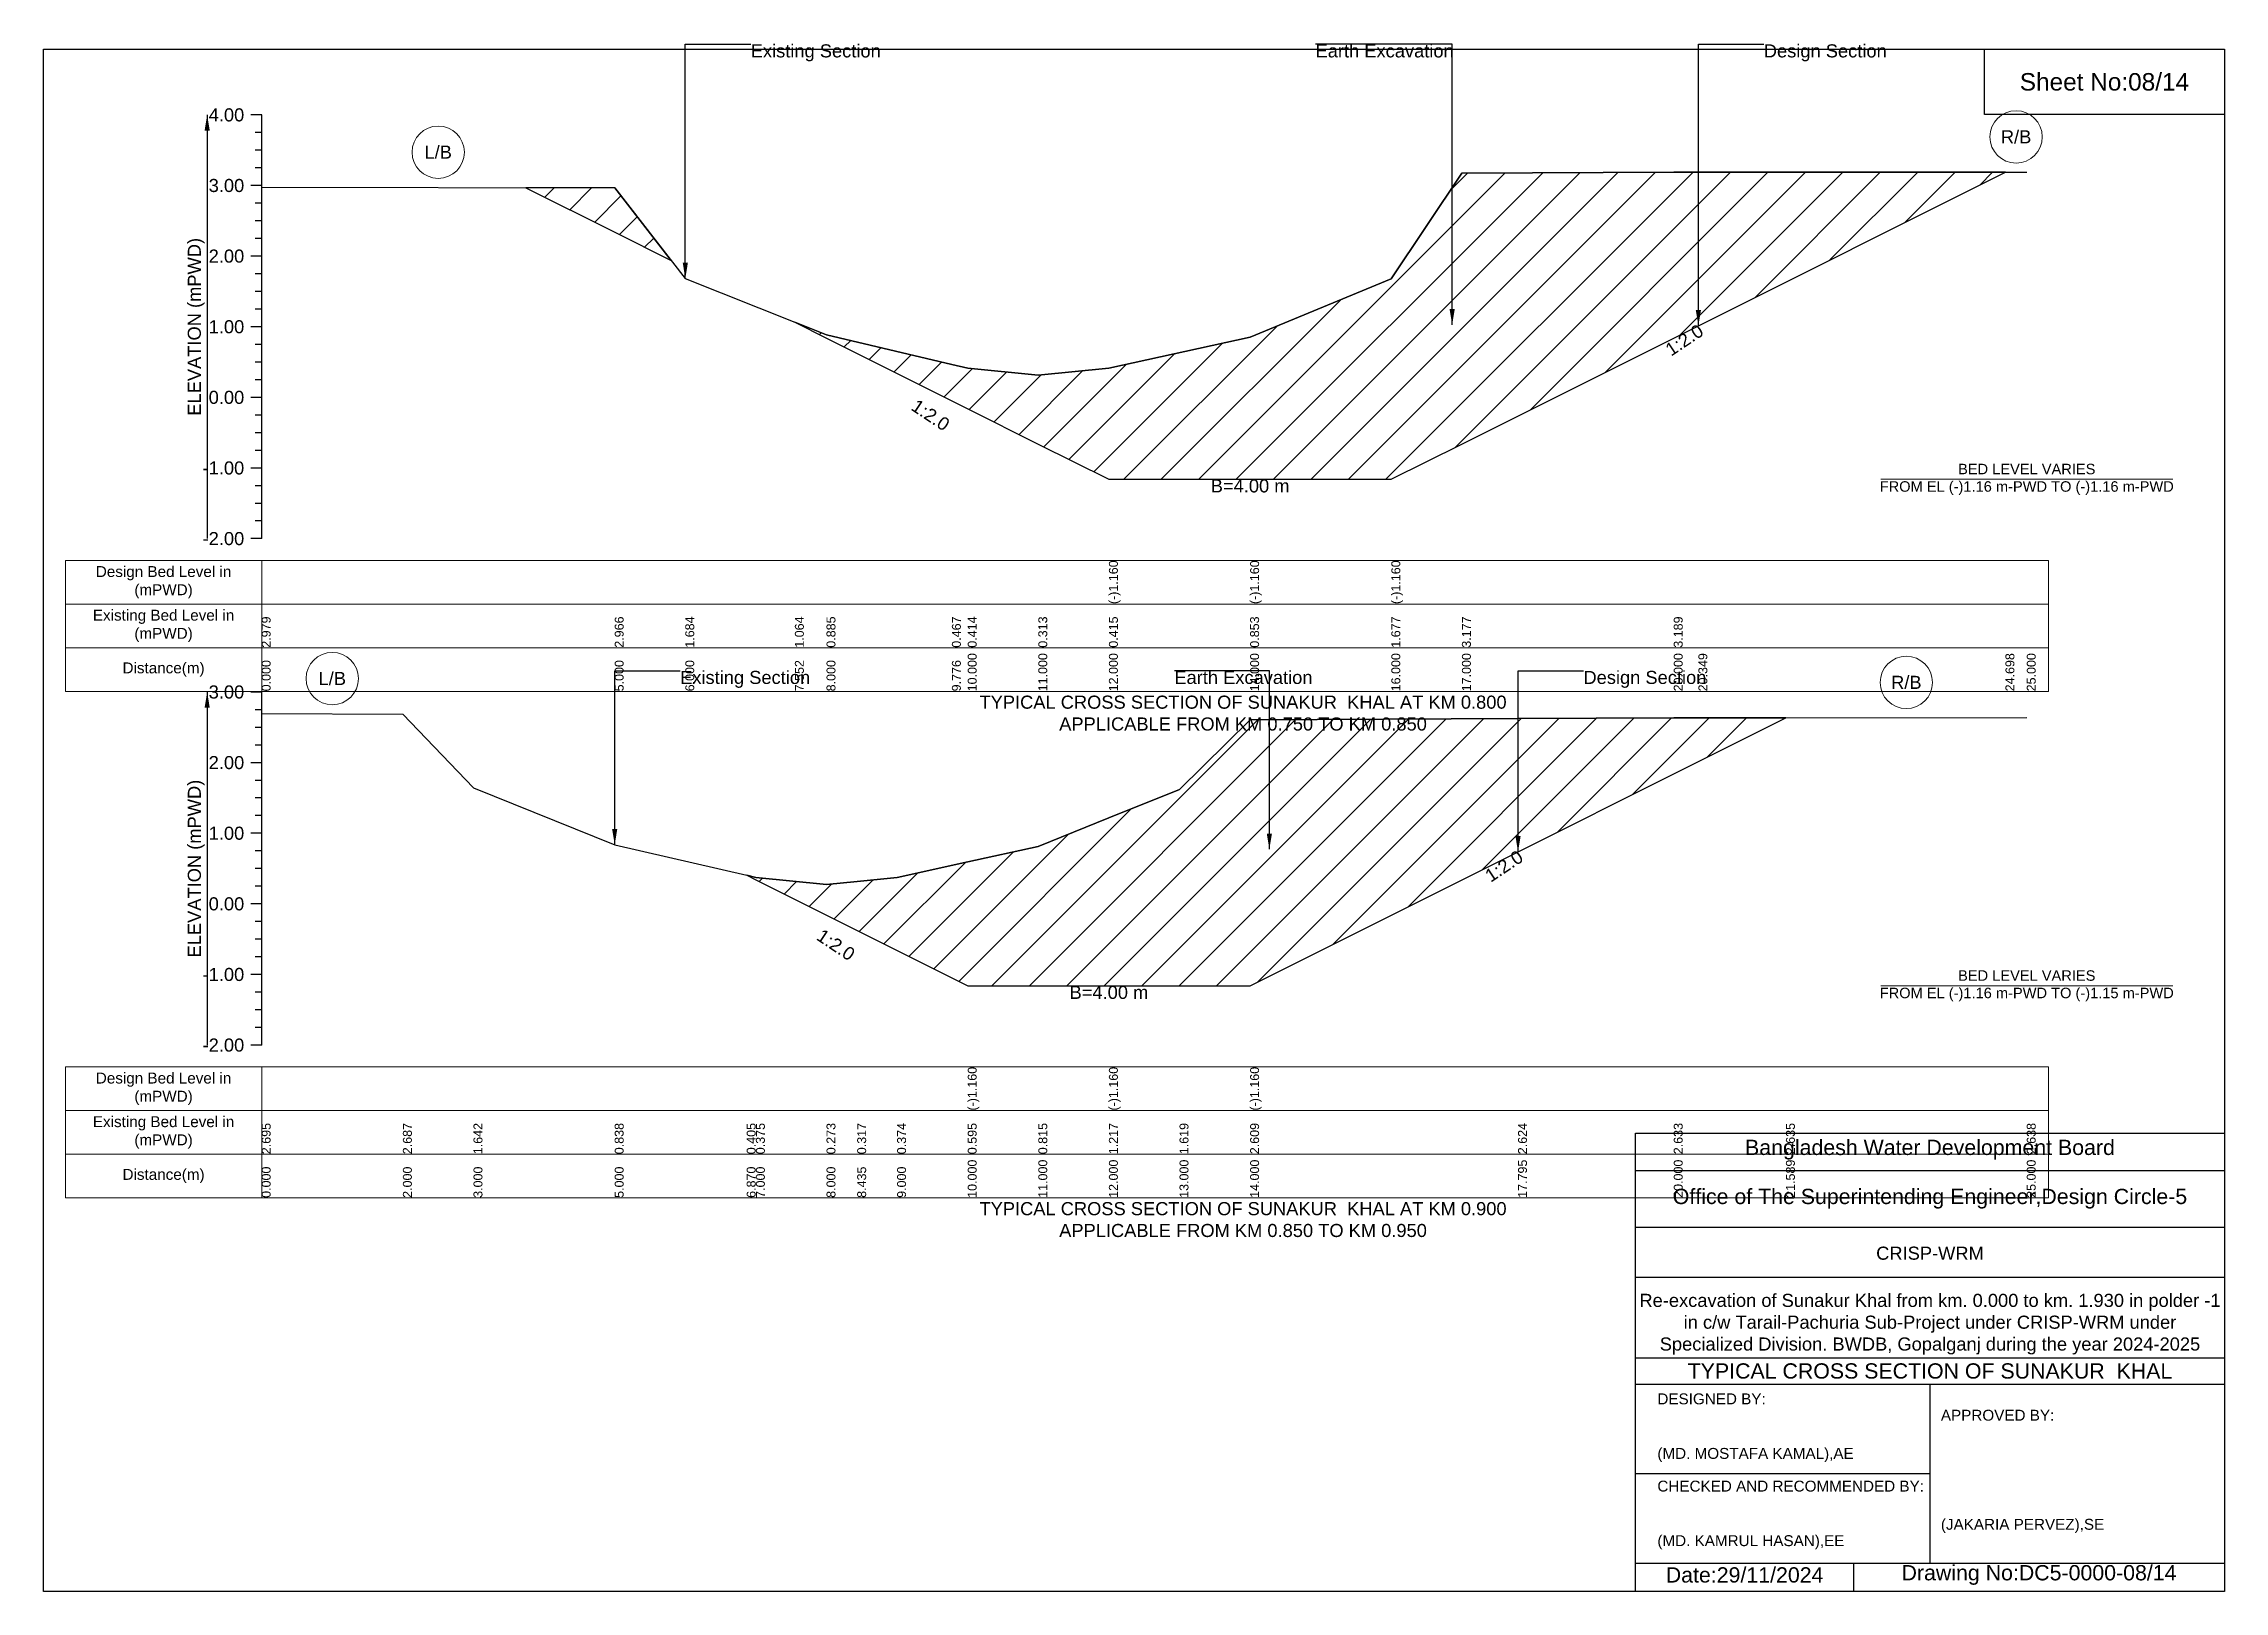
# Model space of a CAD drawing. Header units: inches. Extents: x 91000 to 238000, y -5656 to 143.
# Drawn here: x 170000 to 178000, y -5656 to 20 of the extents above; entities that cross this region are included whole.
import ezdxf

# ---------------------------------------------------------------- set-up
doc = ezdxf.new("R2010")
doc.units = ezdxf.units.IN
doc.header["$LTSCALE"] = 7
doc.header["$MEASUREMENT"] = 0
for name, color, linetype, lineweight in [('Cross section Data Border', 7, 'Continuous', 9), ('Cross Section Labels', 7, 'Continuous', 9), ('Existing_Bed_Level for Xsection', 7, 'Continuous', 25)]:
    doc.layers.add(name, color=color, linetype=linetype, lineweight=lineweight)
doc.styles.get("Standard").update_dxf_attribs({"font": 'arial.ttf'})
doc.dimstyles.get("Standard").update_dxf_attribs({"dimtxt": 0.18, "dimasz": 0.18, "dimexe": 0.18, "dimexo": 0.0625, "dimgap": 0.09, "dimtad": 0, "dimtih": 1, "dimtoh": 1, "dimdec": 4, "dimzin": 0, "dimdsep": 46, "dimtxsty": 'Standard', "dimcen": 0.09, "dimadec": 0, "dimazin": 0, "dimtfac": 1, "dimtdec": 4, "dimtofl": 0, "dimtmove": 0, "dimatfit": 3, "dimfxl": 1, "dimtolj": 1, "dimtzin": 0, "dimarcsym": 0})

msp = doc.modelspace()

# ---------------------------------------------------------------- texts
at = {"attachment_point": 5}
for s, insert, char_height in [('Sheet No:08/14', (177560, -120), 64), ('Bangladesh Water Development Board', (176920, -4036), 56), ('Office of The Superintending Engineer,Design Circle-5', (176920, -4216), 56)]:
    msp.add_mtext(s, dxfattribs=dict(at, insert=insert, char_height=char_height))
for s, insert, char_height, width, attachment_point in [('CRISP-WRM', (176920, -4416), 48, 2240, 5), ('Re-excavation of Sunakur Khal from km. 0.000 to km. 1.930 in polder -1  in c/w Tarail-Pachuria Sub-Project under CRISP-WRM under Specialized Division. BWDB, Gopalganj during the year 2024-2025', (176920, -4676), 48, 2160, 5), ('TYPICAL CROSS SECTION OF SUNAKUR  KHAL', (176920, -4848), 56, 2240, 5), ('DESIGNED BY:^J^J^J(MD. MOSTAFA KAMAL),AE', (175920, -5056), 40, 1120, 4), ('APPROVED BY:^J^J^J^J^J^J(JAKARIA PERVEZ),SE', (176960, -5216), 40, 1120, 4), ('CHECKED AND RECOMMENDED BY:^J^J^J(MD. KAMRUL HASAN),EE', (175920, -5376), 40, 1120, 4), ('Date:29/11/2024', (176240, -5596), 56, 1120, 5), ('Drawing No:DC5-0000-08/14', (177320, -5596), 56, 1760, 5)]:
    msp.add_mtext(s, dxfattribs=dict(insert=insert, char_height=char_height, width=width, attachment_point=attachment_point))
at = {"layer": 'Cross section Data Border', "char_height": 40, "width": 640, "attachment_point": 5}
for s, insert in [('Design Bed Level in (mPWD)', (170440, -1955.1)), ('Existing Bed Level in (mPWD)', (170440, -2115.1)), ('Distance(m)', (170440, -2275.1)), ('Design Bed Level in (mPWD)', (170440, -3812.7)), ('Existing Bed Level in (mPWD)', (170440, -3972.7)), ('Distance(m)', (170440, -4132.7))]:
    msp.add_mtext(s, dxfattribs=dict(at, insert=insert))
at = {"layer": 'Cross Section Labels'}
for s, insert, char_height, attachment_point in [('Existing Section', (172594, 17.9), 48, 1), ('Earth Excavation', (174666, 17.9), 48, 1), ('Design Section', (176310.4, 17.9), 48, 1), ('R/B', (177235.9, -321.6), 48, 5), ('L/B', (171447.5, -377.7), 48, 5), ('BED LEVEL VARIES ^JFROM EL (-)1.16 m-PWD TO (-)1.16 m-PWD', (177275, -1577.5), 38.4, 5), ('B=4.00 m', (174426, -1577.5), 48, 2), ('L/B', (171059, -2308.2), 48, 5), ('Existing Section', (172335, -2280), 48, 1), ('Earth Excavation', (174148, -2280), 48, 1), ('Design Section', (175648.8, -2280), 48, 1), ('R/B', (176833.3, -2322.4), 48, 5), ('TYPICAL CROSS SECTION OF SUNAKUR  KHAL AT KM 0.800^JAPPLICABLE FROM KM 0.750 TO KM 0.850', (174400, -2435.1), 48, 5), ('B=4.00 m', (173908, -3435.1), 48, 2), ('BED LEVEL VARIES ^JFROM EL (-)1.16 m-PWD TO (-)1.15 m-PWD', (177275, -3435.1), 38.4, 5), ('TYPICAL CROSS SECTION OF SUNAKUR  KHAL AT KM 0.900^JAPPLICABLE FROM KM 0.850 TO KM 0.950', (174400, -4292.7), 48, 5)]:
    msp.add_mtext(s, dxfattribs=dict(at, insert=insert, char_height=char_height, attachment_point=attachment_point))
at = {"layer": 'Cross Section Labels', "char_height": 48, "attachment_point": 2}
for insert, rotation in [((176005.6, -1046.7), 33.69007), ((173267.3, -1321.9), 326.30993), ((175344, -2976.1), 33.69007), ((172919.9, -3264.8), 326.30993)]:
    msp.add_mtext('1:2.0', dxfattribs=dict(at, insert=insert, rotation=rotation))
at = {"layer": 'Existing_Bed_Level for Xsection', "char_height": 48, "attachment_point": 6}
for s, insert in [('4.00', (170736, -241.1)), ('3.00', (170736, -500.1)), ('2.00', (170736, -759.1)), ('1.00', (170736, -1018.1)), ('0.00', (170736, -1277.1)), ('-1.00', (170736, -1536.1)), ('-2.00', (170736, -1795.1)), ('3.00', (170736, -2357.7)), ('2.00', (170736, -2616.7)), ('1.00', (170736, -2875.7)), ('0.00', (170736, -3134.7)), ('-1.00', (170736, -3393.7)), ('-2.00', (170736, -3652.7))]:
    msp.add_mtext(s, dxfattribs=dict(at, insert=insert))
at = {"layer": 'Existing_Bed_Level for Xsection', "rotation": 90}
for s, insert, char_height, attachment_point in [('ELEVATION (mPWD)', (170560, -1018.1), 48, 5), ('(-)1.160', (173908, -2035.1), 32.8, 1), ('(-)1.160', (174426, -2035.1), 32.8, 1), ('(-)1.160', (174944, -2035.1), 32.8, 1), ('2.979', (170800, -2195.1), 32.8, 1), ('2.966', (172095, -2195.1), 32.8, 1), ('1.684', (172354, -2195.1), 32.8, 1), ('1.064', (172756, -2195.1), 32.8, 1), ('0.885', (172872, -2195.1), 32.8, 1), ('0.467', (173332, -2195.1), 32.8, 1), ('0.414', (173390, -2195.1), 32.8, 1), ('0.313', (173649, -2195.1), 32.8, 1), ('0.415', (173908, -2195.1), 32.8, 1), ('0.853', (174426, -2195.1), 32.8, 1), ('1.677', (174944, -2195.1), 32.8, 1), ('3.177', (175203, -2195.1), 32.8, 1), ('3.189', (175980, -2195.1), 32.8, 1), ('10.000', (173390, -2355.1), 32.8, 1), ('11.000', (173649, -2355.1), 32.8, 1), ('12.000', (173908, -2355.1), 32.8, 1), ('14.000', (174426, -2355.1), 32.8, 1), ('16.000', (174944, -2355.1), 32.8, 1), ('17.000', (175203, -2355.1), 32.8, 1), ('20.000', (175980, -2355.1), 32.8, 1), ('20.349', (176070.4, -2355.1), 32.8, 1), ('24.698', (177196.8, -2355.1), 32.8, 1), ('25.000', (177275, -2355.1), 32.8, 1), ('0.000', (170800, -2355.1), 32.8, 1), ('5.000', (172095, -2355.1), 32.8, 1), ('6.000', (172354, -2355.1), 32.8, 1), ('7.552', (172756, -2355.1), 32.8, 1), ('8.000', (172872, -2355.1), 32.8, 1), ('9.776', (173332, -2355.1), 32.8, 1), ('ELEVATION (mPWD)', (170560, -3005.2), 48, 5), ('(-)1.160', (173390, -3892.7), 32.8, 1), ('(-)1.160', (173908, -3892.7), 32.8, 1), ('(-)1.160', (174426, -3892.7), 32.8, 1), ('2.695', (170800, -4052.7), 32.8, 1), ('2.687', (171318, -4052.7), 32.8, 1), ('1.642', (171577, -4052.7), 32.8, 1), ('0.838', (172095, -4052.7), 32.8, 1), ('0.405', (172579.2, -4052.7), 32.8, 1), ('0.375', (172613, -4052.7), 32.8, 1), ('0.273', (172872, -4052.7), 32.8, 1), ('0.317', (172984.6, -4052.7), 32.8, 1), ('0.374', (173131, -4052.7), 32.8, 1), ('0.595', (173390, -4052.7), 32.8, 1), ('0.815', (173649, -4052.7), 32.8, 1), ('1.217', (173908, -4052.7), 32.8, 1), ('1.619', (174167, -4052.7), 32.8, 1), ('2.609', (174426, -4052.7), 32.8, 1), ('2.624', (175408.8, -4052.7), 32.8, 1), ('2.633', (175980, -4052.7), 32.8, 1), ('2.635', (176391.6, -4052.7), 32.8, 1), ('2.638', (177275, -4052.7), 32.8, 1), ('10.000', (173390, -4212.7), 32.8, 1), ('11.000', (173649, -4212.7), 32.8, 1), ('12.000', (173908, -4212.7), 32.8, 1), ('13.000', (174167, -4212.7), 32.8, 1), ('14.000', (174426, -4212.7), 32.8, 1), ('17.795', (175408.8, -4212.7), 32.8, 1), ('20.000', (175980, -4212.7), 32.8, 1), ('21.589', (176391.6, -4212.7), 32.8, 1), ('25.000', (177275, -4212.7), 32.8, 1), ('0.000', (170800, -4212.7), 32.8, 1), ('2.000', (171318, -4212.7), 32.8, 1), ('3.000', (171577, -4212.7), 32.8, 1), ('5.000', (172095, -4212.7), 32.8, 1), ('6.870', (172579.2, -4212.7), 32.8, 1), ('7.000', (172613, -4212.7), 32.8, 1), ('8.000', (172872, -4212.7), 32.8, 1), ('8.435', (172984.6, -4212.7), 32.8, 1), ('9.000', (173131, -4212.7), 32.8, 1)]:
    msp.add_mtext(s, dxfattribs=dict(at, insert=insert, char_height=char_height, attachment_point=attachment_point))

# ---------------------------------------------------------------- hatches: boundary and pattern name
at = {"layer": 'Existing_Bed_Level for Xsection'}
h = msp.add_hatch(dxfattribs=at)
h.set_pattern_fill('ANSI31', color=256, scale=777, style=0)
h.paths.add_polyline_path([(172756, -1001.5), (172872, -1059.5), (173332, -1289.5), (173390, -1318.5), (173649, -1448), (173908, -1577.5), (174426, -1577.5), (174944, -1577.5), (175203, -1448), (175980, -1059.5), (176070.4, -1014.3), (177196.8, -451.1), (176070.4, -451.1), (175980, -451.1), (175203, -454.2), (174944, -842.7), (174426, -1056.1), (173908, -1169.6), (173649, -1196), (173390, -1169.8), (173332, -1156.2), (172872, -1047.9)])
h = msp.add_hatch(dxfattribs=at)
h.set_pattern_fill('ANSI31', color=256, scale=777, style=0)
h.paths.add_polyline_path([(171769, -508), (172095, -671), (172302.3, -774.7), (172095, -508.9)])
h = msp.add_hatch(dxfattribs=at)
h.set_pattern_fill('ANSI31', color=256, scale=777, style=0)
h.paths.add_polyline_path([(172579.2, -3029.8), (172613, -3046.6), (172872, -3176.1), (172984.6, -3232.5), (173131, -3305.6), (173390, -3435.1), (173649, -3435.1), (173908, -3435.1), (174167, -3435.1), (174426, -3435.1), (175408.8, -2943.7), (175980, -2658.1), (176391.6, -2452.3), (175980, -2452.8), (175408.8, -2455), (174426, -2459), (174167, -2715.4), (173908, -2819.5), (173649, -2923.6), (173390, -2980.7), (173131, -3037.8), (172984.6, -3052.6), (172872, -3064), (172613, -3037.6)])

# ---------------------------------------------------------------- linework, layer by layer
for points in [[(170000, 0), (178000, 0), (178000, -5656), (170000, -5656)], [(177120, 0), (178000, 0), (178000, -240), (177120, -240)]]:
    msp.add_lwpolyline(points, close=True)
for points in [[(175840, -5656), (175840, -3976), (178000, -3976)], [(175840, -4112), (178000, -4112)], [(175840, -4320), (178000, -4320)], [(175840, -4504), (178000, -4504)], [(175840, -4800), (178000, -4800)], [(175840, -4896), (178000, -4896)], [(176920, -4896), (176920, -5552)], [(175840, -5224), (176920, -5224)], [(175840, -5552), (178000, -5552)], [(176640, -5552), (176640, -5656)]]:
    msp.add_lwpolyline(points)
at = {"layer": 'Cross section Data Border'}
for points in [[(170080, -1875.1), (177355, -1875.1), (177355, -2355.1), (170080, -2355.1)], [(170080, -3732.7), (177355, -3732.7), (177355, -4212.7), (170080, -4212.7)]]:
    msp.add_lwpolyline(points, close=True, dxfattribs=at)
for points in [[(170800, -1875.1), (170800, -2355.1)], [(170080, -2035.1), (177355, -2035.1)], [(170080, -2195.1), (177355, -2195.1)], [(170800, -3732.7), (170800, -4212.7)], [(170080, -3892.7), (177355, -3892.7)], [(170080, -4052.7), (177355, -4052.7)]]:
    msp.add_lwpolyline(points, dxfattribs=at)
at = {"layer": 'Cross Section Labels'}
for points in [[(176739.2, -1577.5), (177810.8, -1577.5)], [(176739.2, -3435.1), (177810.8, -3435.1)]]:
    msp.add_lwpolyline(points, dxfattribs=at)
for centre in [(177235.9, -321.6), (171447.5, -377.7), (171059, -2308.2), (176833.3, -2322.4)]:
    msp.add_circle(centre, 96, dxfattribs=at)
at = {"layer": 'Existing_Bed_Level for Xsection'}
for points in [[(170800, -241.1), (170760, -241.1)], [(170800, -305.8), (170776, -305.8)], [(170800, -1795.1), (170800, -1536.1), (170800, -1277.1), (170800, -1018.1), (170800, -759.1), (170800, -500.1), (170800, -241.1)], [(170800, -370.6), (170776, -370.6)], [(170800, -435.3), (170776, -435.3)], [(170800, -505.5), (172095, -508.9), (172354, -840.9), (172756, -1001.5), (172872, -1047.9), (173332, -1156.2), (173390, -1169.8), (173649, -1196), (173908, -1169.6), (173908, -1169.6), (174426, -1056.1), (174426, -1056.1), (174944, -842.7), (174944, -842.7), (175203, -454.2), (175980, -451.1), (176070.4, -451.1), (177196.8, -451.1), (177275, -451.1)], [(170800, -500.1), (170760, -500.1)], [(170800, -564.8), (170776, -564.8)], [(170800, -629.6), (170776, -629.6)], [(170800, -694.3), (170776, -694.3)], [(170800, -759.1), (170760, -759.1)], [(170800, -823.8), (170776, -823.8)], [(170800, -888.6), (170776, -888.6)], [(170800, -953.3), (170776, -953.3)], [(170800, -1018.1), (170760, -1018.1)], [(170800, -1082.8), (170776, -1082.8)], [(170800, -1147.6), (170776, -1147.6)], [(170800, -1277.1), (170760, -1277.1)], [(170800, -1212.3), (170776, -1212.3)], [(170800, -1341.8), (170776, -1341.8)], [(170800, -1406.6), (170776, -1406.6)], [(170800, -1471.3), (170776, -1471.3)], [(170800, -1536.1), (170760, -1536.1)], [(170800, -1600.8), (170776, -1600.8)], [(170800, -1665.6), (170776, -1665.6)], [(170800, -1730.3), (170776, -1730.3)], [(170800, -1795.1), (170760, -1795.1)], [(170800, -2357.7), (170760, -2357.7)], [(170800, -3652.7), (170800, -3393.7), (170800, -3134.7), (170800, -2875.7), (170800, -2616.7), (170800, -2357.7)], [(170800, -2422.5), (170776, -2422.5)], [(170800, -2436.7), (171318, -2438.8), (171577, -2709.4), (172095, -2917.7), (172579.2, -3029.8), (172613, -3037.6), (172872, -3064), (172984.6, -3052.6), (173131, -3037.8), (173390, -2980.7), (173390, -2980.7), (173649, -2923.6), (173908, -2819.5), (173908, -2819.5), (174167, -2715.4), (174426, -2459), (174426, -2459), (175408.8, -2455), (175980, -2452.8), (176391.6, -2452.3), (177275, -2451.5)], [(170800, -2487.2), (170776, -2487.2)], [(170800, -2552), (170776, -2552)], [(170800, -2616.7), (170760, -2616.7)], [(170800, -2681.5), (170776, -2681.5)], [(170800, -2746.2), (170776, -2746.2)], [(170800, -2875.7), (170760, -2875.7)], [(170800, -2811), (170776, -2811)], [(170800, -2940.5), (170776, -2940.5)], [(170800, -3005.2), (170776, -3005.2)], [(170800, -3070), (170776, -3070)], [(170800, -3134.7), (170760, -3134.7)], [(170800, -3199.5), (170776, -3199.5)], [(170800, -3264.2), (170776, -3264.2)], [(170800, -3329), (170776, -3329)], [(170800, -3393.7), (170760, -3393.7)], [(170800, -3458.5), (170776, -3458.5)], [(170800, -3523.2), (170776, -3523.2)], [(170800, -3588), (170776, -3588)], [(170800, -3652.7), (170760, -3652.7)]]:
    msp.add_lwpolyline(points, dxfattribs=at)
for points in [[(172756, -1001.5), (172756, -1001.5), (172872, -1059.5), (173332, -1289.5), (173390, -1318.5), (173649, -1448), (173908, -1577.5), (173908, -1577.5), (174426, -1577.5), (174426, -1577.5), (174944, -1577.5), (174944, -1577.5), (175203, -1448), (175980, -1059.5), (176070.4, -1014.3), (177196.8, -451.1), (177196.8, -451.1), (177196.8, -451.1), (176070.4, -451.1), (175980, -451.1), (175203, -454.2), (174944, -842.7), (174944, -842.7), (174426, -1056.1), (174426, -1056.1), (173908, -1169.6), (173908, -1169.6), (173649, -1196), (173390, -1169.8), (173332, -1156.2), (172872, -1047.9), (172756, -1001.5)], [(171769, -508), (172095, -671), (172302.3, -774.7), (172095, -508.9)], [(172579.2, -3029.8), (172613, -3046.6), (172872, -3176.1), (172984.6, -3232.5), (173131, -3305.6), (173390, -3435.1), (173390, -3435.1), (173649, -3435.1), (173908, -3435.1), (173908, -3435.1), (174167, -3435.1), (174426, -3435.1), (174426, -3435.1), (175408.8, -2943.7), (175980, -2658.1), (176391.6, -2452.3), (175980, -2452.8), (175408.8, -2455), (174426, -2459), (174426, -2459), (174167, -2715.4), (173908, -2819.5), (173908, -2819.5), (173649, -2923.6), (173390, -2980.7), (173390, -2980.7), (173131, -3037.8), (172984.6, -3052.6), (172872, -3064), (172613, -3037.6)]]:
    msp.add_lwpolyline(points, close=True, dxfattribs=at)

msp.set_redraw_order([(e.dxf.handle, doc.entitydb.next_handle()) for e in msp.query("TEXT MTEXT ATTDEF DIMENSION ARC_DIMENSION")])  # texts and dimensions are drawn at this point

# ---------------------------------------------------------------- leaders
at = {"layer": 'Cross Section Labels', "annotation_type": 0, "has_hookline": 1}
for points, hookline_direction, text_width in [([(172354, -840.9), (172354, 17.9), (172593.9, 17.9)], 0, 467.2), ([(175167.2, -1011), (175167.2, 17.9), (174666.1, 17.9)], 1, 497), ([(176070.4, -1014.3), (176070.4, 17.9), (176310.3, 17.9)], 0, 441.2), ([(172095, -2917.7), (172095, -2280), (172334.9, -2280)], 0, 467.2), ([(174496.6, -2934.2), (174496.6, -2280), (174148.1, -2280)], 1, 497), ([(175408.8, -2943.7), (175408.8, -2280), (175648.7, -2280)], 0, 441.2)]:
    msp.add_leader(points, dimstyle='Standard', override={"dimasz": 57.6}, dxfattribs=dict(at, hookline_direction=hookline_direction, text_width=text_width))
at = {"layer": 'Existing_Bed_Level for Xsection'}
for points in [[(170600, -241.1), (170600, -1795.1)], [(170600, -2357.7), (170600, -3652.7)]]:
    msp.add_leader(points, dimstyle='Standard', override={"dimasz": 57.6}, dxfattribs=at)

doc.saveas('drawing.dxf')
